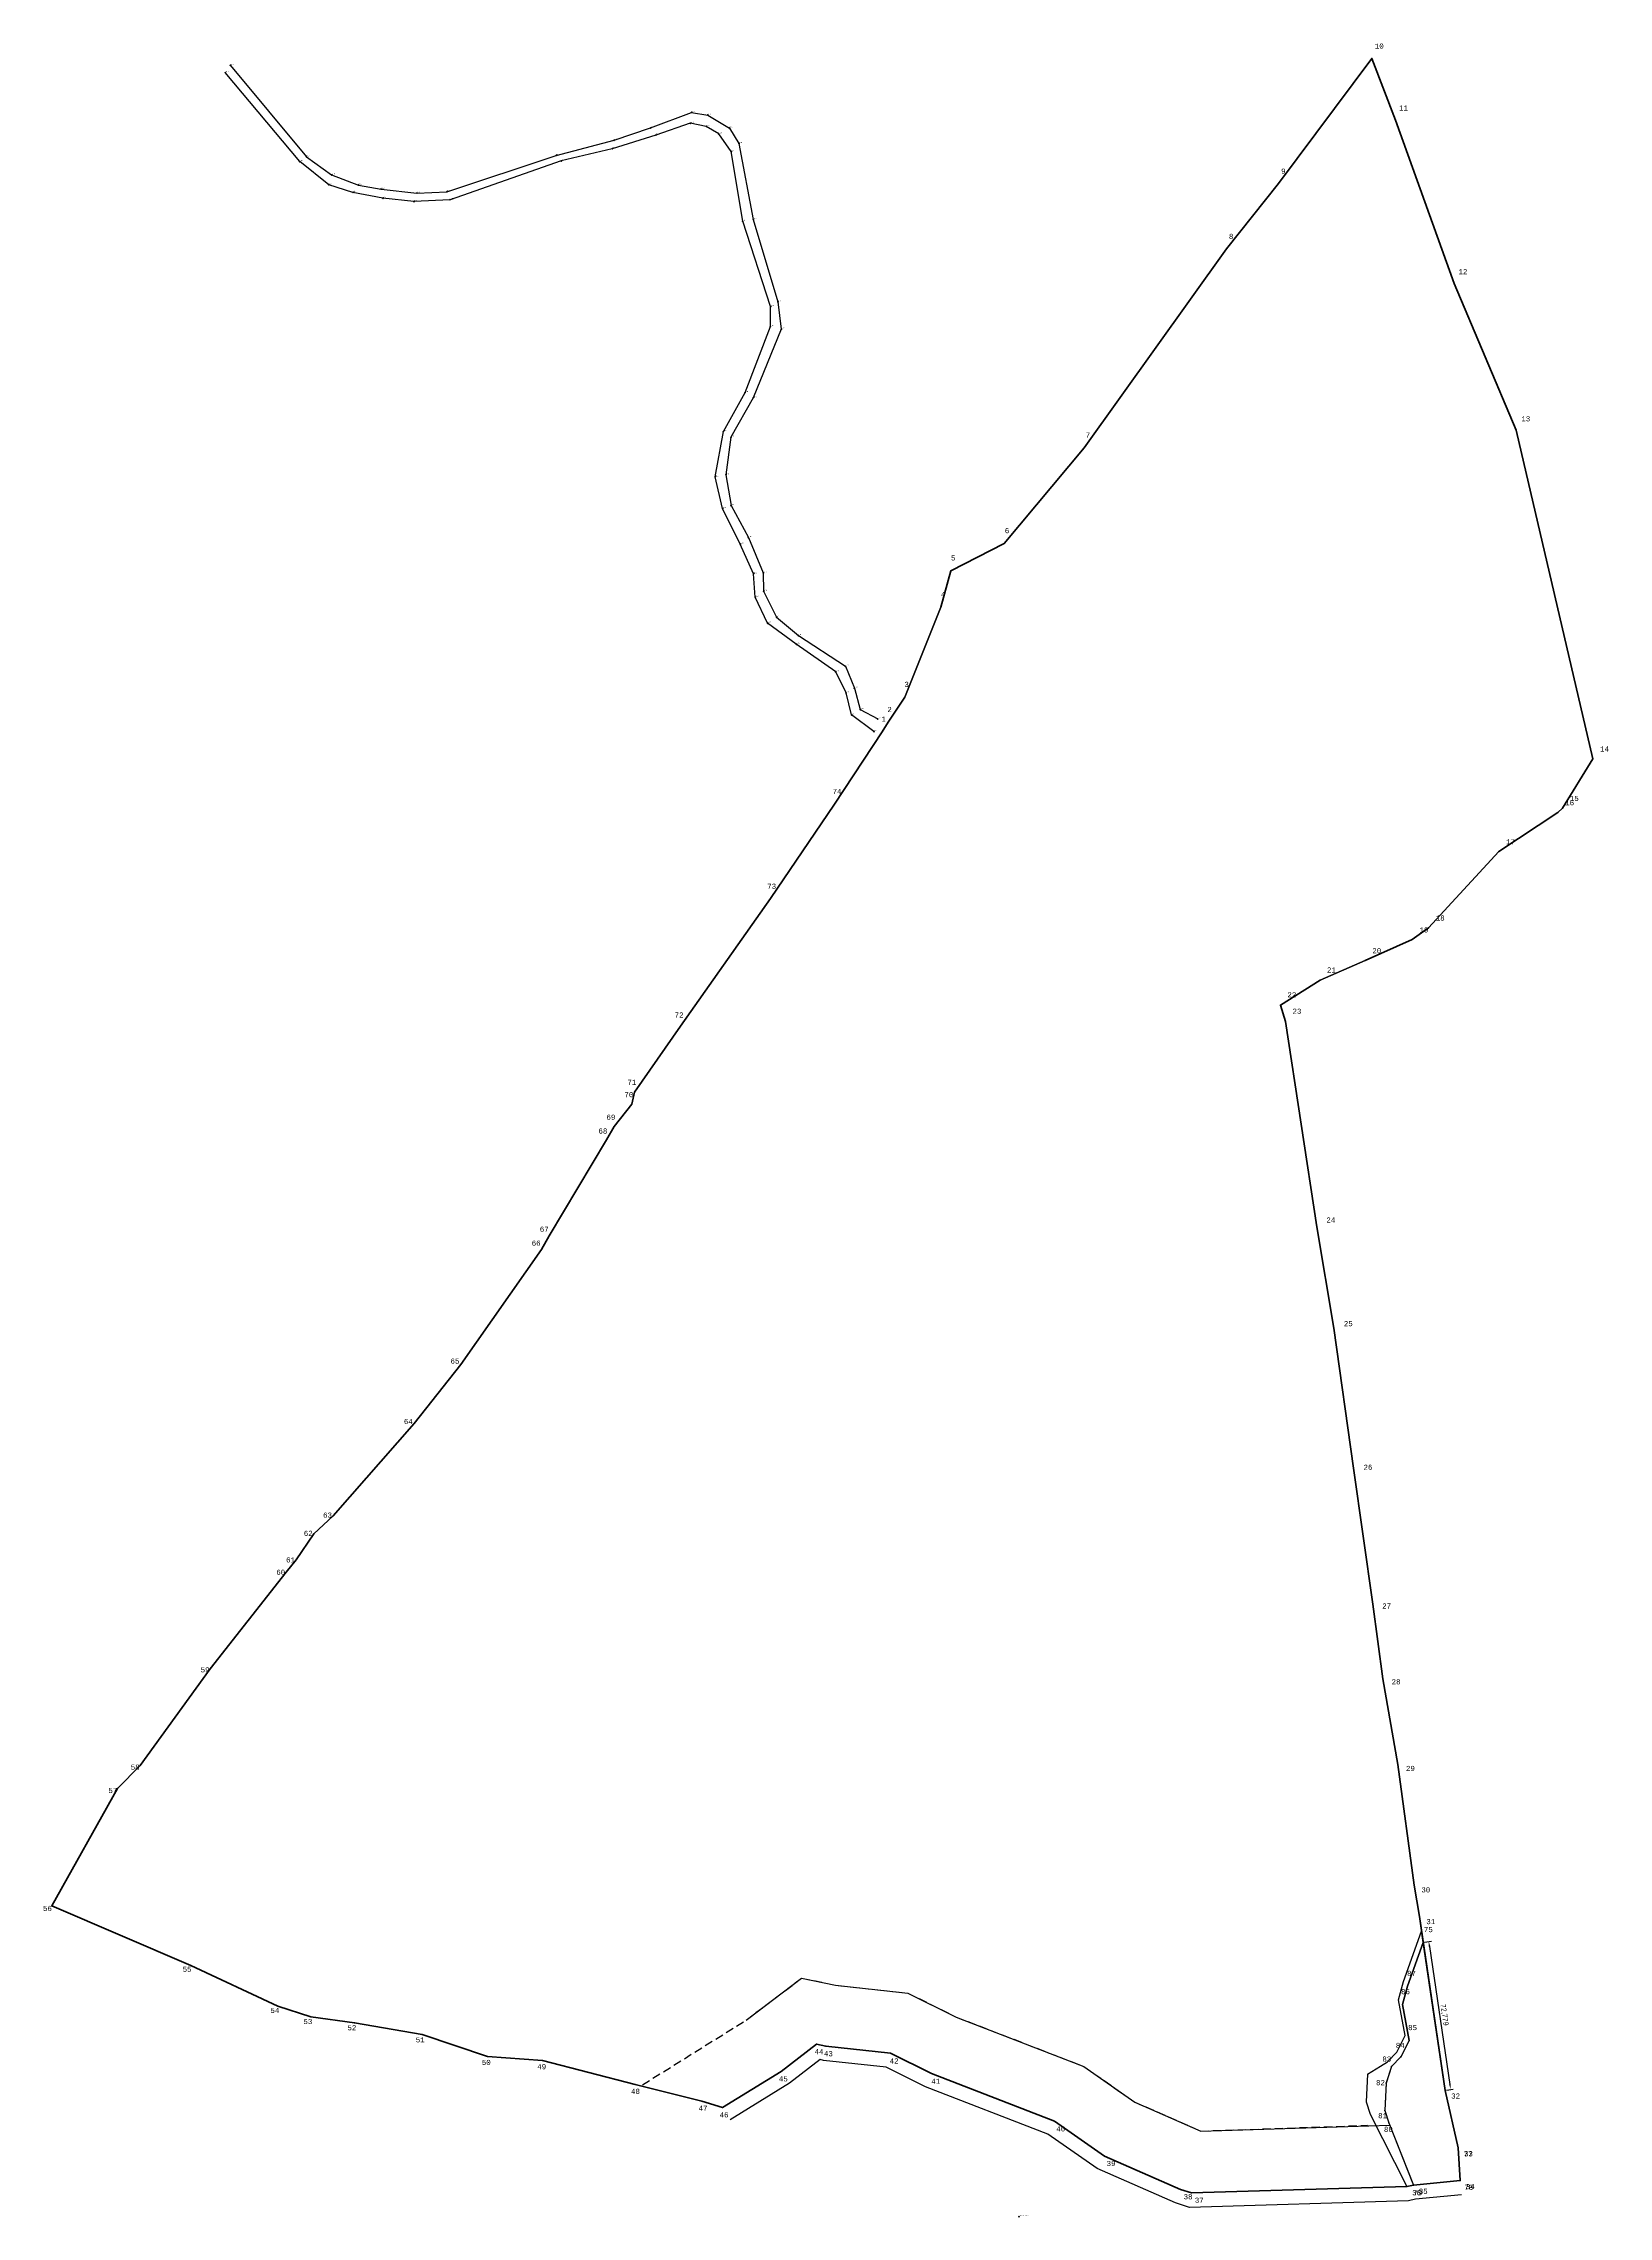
# Model space of a CAD drawing. Header units: millimetres. Extents: x -6666 to 12802, y -941 to 4807.
# Drawn here: x -4921 to -4160, y 3749 to 4807 of the extents above; entities that cross this region are included whole.
import ezdxf

# ---------------------------------------------------------------- set-up
doc = ezdxf.new("R2010")
doc.units = ezdxf.units.MM
doc.linetypes.add('OCULTA2', pattern=[0.3, 0.2, -0.1])
for name, color, linetype in [('CVL_CUADCON_TIT', 1, 'Continuous'), ('CVL_PUNTO', 2, 'Continuous'), ('CVL_PUNTO_NUM', 250, 'Continuous')]:
    doc.layers.add(name, color=color, linetype=linetype)
for name, color, linetype, lineweight in [('Line', 250, 'Continuous', 100), ('Point', 5, 'Continuous', 100), ('Point_Name', 1, 'Continuous', 100)]:
    doc.layers.add(name, color=color, linetype=linetype, lineweight=lineweight)
doc.styles.add('MONOTXT4', font='MONOTXT4.shx')
doc.styles.get("Standard").update_dxf_attribs({"font": 'arial.ttf'})
doc.dimstyles.new('ISO-25', dxfattribs={"dimtxt": 2.5, "dimasz": 2.5, "dimexe": 1.25, "dimexo": 0.625, "dimtad": 1, "dimdec": 3, "dimtxsty": 'Standard', "dimcen": 2.5, "dimadec": 0, "dimazin": 0, "dimtfac": 1, "dimtdec": 3, "dimtmove": 0, "dimatfit": 3, "dimfxl": 1, "dimarcsym": 0})

# ---------------------------------------------------------------- blocks, each defined once
blk = doc.blocks.new('*D23')
at = {"layer": 'CVL_CUADCON_TIT', "color": 0, "lineweight": -2, "transparency": 16777216}
for p, q in [((-4249.2, 3882.8), (-4245.8, 3883.3)), ((-4246.7, 3880.7), (-4236.8, 3813.6)), ((-4238.5, 3810.8), (-4235.2, 3811.3))]:
    blk.add_line(p, q, dxfattribs=at)
at = {"layer": 'CVL_CUADCON_TIT', "color": 0, "transparency": 16777216}
for points in [[(-4246.3, 3880.7), (-4247.1, 3880.6), (-4247.1, 3883.2)], [(-4236.4, 3813.7), (-4237.2, 3813.6), (-4236.4, 3811.2)]]:
    blk.add_solid(points, dxfattribs=at)
at = {"layer": 'Defpoints', "color": 0, "transparency": 16777216}
for p in [(-4249.8, 3882.7), (-4239.2, 3810.8), (-4236.4, 3811.2)]:
    blk.add_point(p, dxfattribs=at)
at = {"layer": 'CVL_CUADCON_TIT', "color": 0, "transparency": 16777216, "insert": (-4239.6, 3847.5), "char_height": 2.5, "attachment_point": 5, "rotation": 278.4319}
blk.add_mtext('72,779', dxfattribs=at)

msp = doc.modelspace()

# ---------------------------------------------------------------- linework, layer by layer
for points, elevation in [([(-4574.9491, 4537.447), (-4575.7308, 4548.8104), (-4582.1884, 4563.1223), (-4590.8276, 4580.5239), (-4594.3948, 4596.0147), (-4590.3956, 4618.0274), (-4579.8837, 4636.9723), (-4567.5565, 4669.0638), (-4567.4584, 4678.8192), (-4581.0101, 4720.3593), (-4586.5702, 4754.2752), (-4592.7122, 4762.8171), (-4598.7933, 4766.4712), (-4606.5655, 4768.0531), (-4623.2299, 4762.3035), (-4644.5517, 4755.6384), (-4669.3783, 4749.7218), (-4723.4703, 4730.8445), (-4741.0371, 4729.9204), (-4756.1164, 4731.5056), (-4770.7823, 4734.4066), (-4782.5146, 4738.1113), (-4796.6208, 4749.3719), (-4832.9231, 4792.7413)], 204.3488), ([(-4830.3483, 4796.2014), (-4793.3792, 4751.7443), (-4781.1312, 4742.9187), (-4768.0357, 4737.9572), (-4757.0001, 4735.9882), (-4739.6093, 4734.0369), (-4724.9898, 4734.7429), (-4671.7675, 4752.4018), (-4643.6636, 4759.7827), (-4625.865, 4765.7924), (-4605.94, 4773.2812), (-4598.0783, 4771.9893), (-4587.5294, 4765.6668), (-4582.858, 4758.1245), (-4575.9349, 4721.2515), (-4563.8549, 4681.1031), (-4562.2941, 4667.7615), (-4575.9322, 4634.4245), (-4586.7507, 4615.219), (-4589.1601, 4596.946), (-4586.679, 4581.9843), (-4578.2676, 4566.4072), (-4571.0207, 4549.2437), (-4570.8563, 4540.2729), (-4564.5374, 4527.609), (-4553.9301, 4518.721), (-4531.043, 4503.7552), (-4526.6615, 4493.0698), (-4523.8117, 4482.6815), (-4515.2852, 4478.1266)], 223.0911), ([(-4517.1774, 4471.9843), (-4528.0646, 4480.12), (-4530.7309, 4490.8304), (-4535.776, 4501.0031), (-4554.9845, 4514.4639), (-4568.8814, 4524.6948), (-4574.9491, 4537.447)], 204.3488)]:
    msp.add_lwpolyline(points, dxfattribs=dict(elevation=elevation))
for points in [[(-4484.597, 4532.4789), (-4479.7911, 4550.2784), (-4453.8436, 4563.5525), (-4414.8318, 4610.0941), (-4345.5932, 4706.8868), (-4320.2968, 4738.6803), (-4274.8944, 4799.579), (-4263.2837, 4769.5227), (-4234.7294, 4690.0365), (-4204.611, 4618.6854), (-4167.3281, 4458.7769), (-4182.0733, 4434.7913), (-4184.3281, 4432.6856), (-4213.0279, 4413.6249), (-4247.3062, 4376.563), (-4255.1887, 4370.7652), (-4278.0687, 4360.5473), (-4300.0343, 4351.0389), (-4319.2081, 4338.8929), (-4316.8211, 4330.9811), (-4301.5104, 4230.9821), (-4293.3576, 4181.7458), (-4283.8061, 4113.5421), (-4274.2783, 4047.3638), (-4269.4167, 4010.9838), (-4262.1449, 3969.253), (-4254.2243, 3910.628)], [(-4239.1665, 3810.7538), (-4232.8177, 3782.751), (-4231.9015, 3766.8168), (-4254.5783, 3764.6604), (-4257.769, 3763.9695), (-4362.5135, 3760.7955), (-4367.9088, 3762.4994), (-4405.0044, 3778.7787), (-4429.2048, 3795.6962), (-4489.1625, 3818.9379), (-4509.1337, 3828.7947), (-4540.6347, 3832.2692), (-4545.1251, 3833.2055), (-4562.312, 3819.9664), (-4590.8222, 3802.3719), (-4600.9204, 3805.5276), (-4633.3519, 3813.5979), (-4678.4686, 3825.2833), (-4705.1798, 3827.2122), (-4737.0056, 3837.9798), (-4770.0126, 3843.6192), (-4791.2689, 3846.5052), (-4807.2115, 3851.7763), (-4849.6392, 3871.4529), (-4917.2539, 3900.4974), (-4885.2565, 3957.575), (-4874.3254, 3968.8576), (-4840.1744, 4015.9157), (-4803.2138, 4062.9006), (-4798.4056, 4068.8716), (-4789.7433, 4081.6316), (-4780.3508, 4090.374), (-4740.9394, 4135.2362), (-4718.2417, 4164.0161), (-4679.039, 4220.0081), (-4675.1683, 4226.6235), (-4647.2851, 4273.2656), (-4643.5096, 4279.8406), (-4634.9996, 4290.598), (-4633.6312, 4296.5139), (-4611.3358, 4328.6821), (-4567.5081, 4390.7277), (-4536.4069, 4436.675), (-4513.1308, 4471.806), (-4510.2702, 4476.5045), (-4502.0997, 4488.7336), (-4484.597, 4532.4789)], [(-4254.2243, 3910.628), (-4251.6959, 3895.2777), (-4239.1665, 3810.7538)], [(-4231.2389, 3759.8482), (-4253.5025, 3757.7311), (-4256.9152, 3756.9921), (-4363.4889, 3753.7628), (-4370.3765, 3755.9379), (-4408.4494, 3772.6461), (-4432.5227, 3789.4748), (-4491.9821, 3812.5234), (-4511.1263, 3821.9721), (-4541.7354, 3825.3481), (-4543.4032, 3825.6959), (-4558.3274, 3814.1998), (-4587.1459, 3796.4149)]]:
    msp.add_lwpolyline(points)
at = {"layer": 'CVL_CUADCON_TIT'}
for p, q in [((-4274.8944, 4799.579), (-4320.2968, 4738.6803)), ((-4263.2837, 4769.5227), (-4274.8944, 4799.579)), ((-4234.7294, 4690.0365), (-4263.2837, 4769.5227)), ((-4320.2968, 4738.6803), (-4345.5932, 4706.8868)), ((-4345.5932, 4706.8868), (-4414.8318, 4610.0941)), ((-4204.611, 4618.6854), (-4234.7294, 4690.0365)), ((-4167.3281, 4458.7769), (-4204.611, 4618.6854)), ((-4414.8318, 4610.0941), (-4453.8436, 4563.5525)), ((-4453.8436, 4563.5525), (-4479.7911, 4550.2784)), ((-4479.7911, 4550.2784), (-4484.597, 4532.4789)), ((-4484.597, 4532.4789), (-4502.0997, 4488.7336)), ((-4502.0997, 4488.7336), (-4510.2702, 4476.5045)), ((-4510.2702, 4476.5045), (-4513.1308, 4471.806)), ((-4513.1308, 4471.806), (-4536.4069, 4436.675)), ((-4182.0733, 4434.7913), (-4167.3281, 4458.7769)), ((-4536.4069, 4436.675), (-4567.5081, 4390.7277)), ((-4213.0279, 4413.6249), (-4184.3281, 4432.6856)), ((-4184.3281, 4432.6856), (-4182.0733, 4434.7913)), ((-4247.3062, 4376.563), (-4213.0279, 4413.6249)), ((-4567.5081, 4390.7277), (-4611.3358, 4328.6821)), ((-4278.0687, 4360.5473), (-4255.1887, 4370.7652)), ((-4255.1887, 4370.7652), (-4247.3062, 4376.563)), ((-4300.0343, 4351.0389), (-4278.0687, 4360.5473)), ((-4319.2081, 4338.8929), (-4300.0343, 4351.0389)), ((-4316.8211, 4330.9811), (-4319.2081, 4338.8929)), ((-4611.3358, 4328.6821), (-4633.6312, 4296.5139)), ((-4301.5104, 4230.9821), (-4316.8211, 4330.9811)), ((-4633.6312, 4296.5139), (-4634.9996, 4290.598)), ((-4634.9996, 4290.598), (-4643.5096, 4279.8406)), ((-4647.2851, 4273.2656), (-4675.1683, 4226.6235)), ((-4643.5096, 4279.8406), (-4647.2851, 4273.2656)), ((-4293.3576, 4181.7458), (-4301.5104, 4230.9821)), ((-4679.039, 4220.0081), (-4718.2417, 4164.0161)), ((-4675.1683, 4226.6235), (-4679.039, 4220.0081)), ((-4283.8061, 4113.5421), (-4293.3576, 4181.7458)), ((-4718.2417, 4164.0161), (-4740.9394, 4135.2362)), ((-4740.9394, 4135.2362), (-4780.3508, 4090.374)), ((-4274.2783, 4047.3638), (-4283.8061, 4113.5421)), ((-4780.3508, 4090.374), (-4789.7433, 4081.6316)), ((-4789.7433, 4081.6316), (-4798.4056, 4068.8716)), ((-4803.2138, 4062.9006), (-4840.1744, 4015.9157)), ((-4798.4056, 4068.8716), (-4803.2138, 4062.9006)), ((-4269.4167, 4010.9838), (-4274.2783, 4047.3638)), ((-4840.1744, 4015.9157), (-4874.3254, 3968.8576)), ((-4262.1449, 3969.253), (-4269.4167, 4010.9838)), ((-4874.3254, 3968.8576), (-4885.2565, 3957.575)), ((-4254.2243, 3910.628), (-4262.1449, 3969.253)), ((-4885.2565, 3957.575), (-4917.2539, 3900.4974)), ((-4251.6959, 3895.2777), (-4254.2243, 3910.628)), ((-4917.2539, 3900.4974), (-4849.6392, 3871.4529)), ((-4249.8383, 3882.746), (-4251.6959, 3895.2777)), ((-4259.3514, 3863.6854, 152.4893), (-4250.6553, 3888.2575, 152.4893)), ((-4257.3906, 3861.4057), (-4249.8415, 3882.7673)), ((-4849.6392, 3871.4529), (-4807.2115, 3851.7763)), ((-4261.8171, 3854.8587, 152.4893), (-4259.3514, 3863.6854, 152.4893)), ((-4259.8563, 3852.579), (-4257.3906, 3861.4057)), ((-4807.2115, 3851.7763), (-4791.2689, 3846.5052)), ((-4258.5884, 3837.3647, 152.4893), (-4261.8171, 3854.8587, 152.4893)), ((-4256.6277, 3835.0851), (-4259.8563, 3852.579)), ((-4791.2689, 3846.5052), (-4770.0126, 3843.6192)), ((-4770.0126, 3843.6192), (-4737.0056, 3837.9798)), ((-4737.0056, 3837.9798), (-4705.1798, 3827.2122)), ((-4562.312, 3819.9664), (-4545.1251, 3833.2055)), ((-4545.1251, 3833.2055), (-4540.6347, 3832.2692)), ((-4540.6347, 3832.2692), (-4509.1337, 3828.7947)), ((-4509.1337, 3828.7947), (-4489.1625, 3818.9379)), ((-4705.1798, 3827.2122), (-4678.4686, 3825.2833)), ((-4678.4686, 3825.2833), (-4633.3519, 3813.5979)), ((-4590.8222, 3802.3719), (-4562.312, 3819.9664)), ((-4489.1625, 3818.9379), (-4429.2048, 3795.6962)), ((-4633.3519, 3813.5979), (-4600.9204, 3805.5276)), ((-4600.9204, 3805.5276), (-4590.8222, 3802.3719)), ((-4429.2048, 3795.6962), (-4405.0044, 3778.7787)), ((-4405.0044, 3778.7787), (-4367.9088, 3762.4994)), ((-4367.9088, 3762.4994), (-4362.5135, 3760.7955)), ((-4362.5135, 3760.7955), (-4257.769, 3763.9695))]:
    msp.add_line(p, q, dxfattribs=at)
for points in [[(-4254.5749, 3764.6607), (-4231.9015, 3766.8168), (-4232.8177, 3782.751), (-4239.1665, 3810.7538), (-4251.6959, 3895.2777), (-4254.2243, 3910.628), (-4262.1449, 3969.253), (-4269.4167, 4010.9838), (-4274.2783, 4047.3638), (-4283.8061, 4113.5421), (-4293.3576, 4181.7458), (-4301.5104, 4230.9821), (-4316.8211, 4330.9811), (-4319.2081, 4338.8929), (-4300.0343, 4351.0389), (-4278.0687, 4360.5473), (-4255.1887, 4370.7652), (-4247.3062, 4376.563), (-4213.0279, 4413.6249), (-4184.3281, 4432.6856), (-4182.0733, 4434.7913), (-4167.3281, 4458.7769), (-4204.611, 4618.6854), (-4234.7294, 4690.0365), (-4263.2837, 4769.5227), (-4274.8944, 4799.579), (-4320.2968, 4738.6803), (-4345.5932, 4706.8868), (-4414.8318, 4610.0941), (-4453.8436, 4563.5525), (-4479.7911, 4550.2784), (-4484.597, 4532.4789), (-4502.0997, 4488.7336), (-4510.2702, 4476.5045), (-4513.1308, 4471.806), (-4536.4069, 4436.675), (-4567.5081, 4390.7277), (-4611.3358, 4328.6821), (-4633.6312, 4296.5139), (-4634.9996, 4290.598), (-4643.5096, 4279.8406), (-4647.2851, 4273.2656), (-4675.1683, 4226.6235), (-4679.039, 4220.0081), (-4718.2417, 4164.0161), (-4740.9394, 4135.2362), (-4780.3508, 4090.374), (-4789.7433, 4081.6316), (-4798.4056, 4068.8716), (-4803.2138, 4062.9006), (-4840.1744, 4015.9157), (-4874.3254, 3968.8576), (-4885.2565, 3957.575), (-4917.2539, 3900.4974), (-4849.6392, 3871.4529), (-4807.2115, 3851.7763), (-4791.2689, 3846.5052), (-4770.0126, 3843.6192), (-4737.0056, 3837.9798), (-4705.1798, 3827.2122), (-4678.4686, 3825.2833), (-4633.3519, 3813.5979), (-4630.628, 3812.9201)], [(-4579.3472, 3844.9459), (-4552.3414, 3865.3557), (-4535.9174, 3861.9308), (-4500.5936, 3858.0347), (-4477.0786, 3846.4288), (-4414.9849, 3822.3591), (-4390.2403, 3805.0612), (-4358.0712, 3790.9439), (-4266.0611, 3793.732)]]:
    msp.add_lwpolyline(points, dxfattribs=at)
msp.add_lwpolyline([(-4513.1308, 4471.806), (-4536.4069, 4436.675), (-4567.5081, 4390.7277), (-4611.3358, 4328.6821), (-4633.6312, 4296.5139), (-4634.9996, 4290.598), (-4643.5096, 4279.8406), (-4647.2851, 4273.2656), (-4675.1683, 4226.6235), (-4679.039, 4220.0081), (-4718.2417, 4164.0161), (-4740.9394, 4135.2362), (-4780.3508, 4090.374), (-4789.7433, 4081.6316), (-4798.4056, 4068.8716), (-4803.2138, 4062.9006), (-4840.1744, 4015.9157), (-4874.3254, 3968.8576), (-4885.2565, 3957.575), (-4917.2539, 3900.4974), (-4849.6392, 3871.4529), (-4807.2115, 3851.7763), (-4791.2689, 3846.5052), (-4770.0126, 3843.6192), (-4737.0056, 3837.9798), (-4705.1798, 3827.2122), (-4678.4686, 3825.2833), (-4633.3519, 3813.5979), (-4600.9204, 3805.5276), (-4590.8222, 3802.3719), (-4562.312, 3819.9664), (-4545.1251, 3833.2055), (-4540.6347, 3832.2692), (-4509.1337, 3828.7947), (-4489.1625, 3818.9379), (-4429.2048, 3795.6962), (-4405.0044, 3778.7787), (-4367.9088, 3762.4994), (-4362.5135, 3760.7955), (-4257.769, 3763.9695), (-4254.5783, 3764.6604), (-4231.9015, 3766.8168), (-4232.8177, 3782.751), (-4239.1665, 3810.7538), (-4251.6959, 3895.2777), (-4254.2243, 3910.628), (-4262.1449, 3969.253), (-4269.4167, 4010.9838), (-4274.2783, 4047.3638), (-4283.8061, 4113.5421), (-4293.3576, 4181.7458), (-4301.5104, 4230.9821), (-4316.8211, 4330.9811), (-4319.2081, 4338.8929), (-4300.0343, 4351.0389), (-4278.0687, 4360.5473), (-4255.1887, 4370.7652), (-4247.3062, 4376.563), (-4213.0279, 4413.6249), (-4184.3281, 4432.6856), (-4182.0733, 4434.7913), (-4167.3281, 4458.7769), (-4204.611, 4618.6854), (-4234.7294, 4690.0365), (-4263.2837, 4769.5227), (-4274.8944, 4799.579), (-4320.2968, 4738.6803), (-4345.5932, 4706.8868), (-4414.8318, 4610.0941), (-4453.8436, 4563.5525), (-4479.7911, 4550.2784), (-4484.597, 4532.4789), (-4502.0997, 4488.7336), (-4510.2702, 4476.5045)], close=True, dxfattribs=at)
at = {"layer": 'CVL_CUADCON_TIT', "color": 5}
msp.add_lwpolyline([(-4254.5749, 3764.6607), (-4231.9015, 3766.8168), (-4232.8177, 3782.751), (-4239.1665, 3810.7538), (-4249.8383, 3882.746), (-4257.3906, 3861.4057), (-4259.8563, 3852.579), (-4256.6277, 3835.0851), (-4260.6577, 3827.0151), (-4265.2877, 3822.3351), (-4267.8591, 3814.392), (-4268.4407, 3800.9341), (-4266.5259, 3794.9084), (-4254.5749, 3764.6607)], dxfattribs=at)
at = {"layer": 'CVL_CUADCON_TIT', "color": 4, "linetype": 'OCULTA2', "ltscale": 20}
msp.add_lwpolyline([(-4629.785, 3813.4466), (-4579.3472, 3844.9459), (-4552.3414, 3865.3557), (-4535.9174, 3861.9308), (-4500.5936, 3858.0347), (-4477.0786, 3846.4288), (-4414.9849, 3822.3591), (-4390.2403, 3805.0612), (-4358.0712, 3790.9439), (-4276.8889, 3793.7342), (-4276.7699, 3793.3015), (-4276.8294, 3793.5179)], dxfattribs=at)
at = {"layer": 'CVL_CUADCON_TIT', "color": 7, "true_color": 0xffffff}
for points in [[(-4276.9671, 3818.6275), (-4270.6085, 3822.5447), (-4267.2484, 3824.6147), (-4262.6184, 3829.2947), (-4258.5884, 3837.3647)], [(-4256.6277, 3835.0851), (-4260.6577, 3827.0151), (-4265.2877, 3822.3351), (-4267.8689, 3814.1646), (-4268.4407, 3800.9341), (-4266.5259, 3794.9084), (-4254.575, 3764.6611)], [(-4276.9671, 3818.6275), (-4277.5487, 3805.1697), (-4275.6339, 3799.1439), (-4257.7027, 3763.9838)]]:
    msp.add_lwpolyline(points, dxfattribs=at)
at = {"layer": 'CVL_CUADCON_TIT', "color": 7, "true_color": 0xffffff, "elevation": -152.4893}
msp.add_lwpolyline([(-4267.8591, 3814.392), (-4268.4407, 3800.9341), (-4266.5259, 3794.9084), (-4254.9951, 3765.7243)], dxfattribs=at)
at = {"layer": 'CVL_PUNTO', "color": 2}
for p in [(-4274.8944, 4799.579), (-4263.2837, 4769.5227), (-4320.2968, 4738.6803), (-4345.5932, 4706.8868), (-4234.7294, 4690.0365), (-4204.611, 4618.6854), (-4414.8318, 4610.0941), (-4453.8436, 4563.5525), (-4479.7911, 4550.2784), (-4484.597, 4532.4789), (-4502.0997, 4488.7336), (-4510.2702, 4476.5045), (-4513.1308, 4471.806), (-4167.3281, 4458.7769), (-4536.4069, 4436.675), (-4184.3281, 4432.6856), (-4182.0733, 4434.7913), (-4213.0279, 4413.6249), (-4567.5081, 4390.7277), (-4255.1887, 4370.7652), (-4247.3062, 4376.563), (-4278.0687, 4360.5473), (-4300.0343, 4351.0389), (-4319.2081, 4338.8929), (-4611.3358, 4328.6821), (-4316.8211, 4330.9811), (-4633.6312, 4296.5139), (-4634.9996, 4290.598), (-4647.2851, 4273.2656), (-4643.5096, 4279.8406), (-4301.5104, 4230.9821), (-4679.039, 4220.0081), (-4675.1683, 4226.6235), (-4293.3576, 4181.7458), (-4718.2417, 4164.0161), (-4740.9394, 4135.2362), (-4283.8061, 4113.5421), (-4780.3508, 4090.374), (-4789.7433, 4081.6316), (-4803.2138, 4062.9006), (-4798.4056, 4068.8716), (-4274.2783, 4047.3638), (-4840.1744, 4015.9157), (-4269.4167, 4010.9838), (-4874.3254, 3968.8576), (-4262.1449, 3969.253), (-4885.2565, 3957.575), (-4254.2243, 3910.628), (-4917.2539, 3900.4974), (-4251.6959, 3895.2777), (-4249.8383, 3882.746), (-4849.6392, 3871.4529), (-4257.3906, 3861.4057), (-4807.2115, 3851.7763), (-4259.8563, 3852.579), (-4791.2689, 3846.5052), (-4770.0126, 3843.6192), (-4737.0056, 3837.9798), (-4545.1251, 3833.2055), (-4540.6347, 3832.2692), (-4509.1337, 3828.7947), (-4256.6277, 3835.0851), (-4705.1798, 3827.2122), (-4678.4686, 3825.2833), (-4562.312, 3819.9664), (-4489.1625, 3818.9379), (-4265.2877, 3822.3351), (-4260.6577, 3827.0151), (-4633.3519, 3813.5979), (-4267.8689, 3814.1646), (-4239.1665, 3810.7538), (-4600.9204, 3805.5276), (-4590.8222, 3802.3719), (-4268.4407, 3800.9341), (-4429.2048, 3795.6962), (-4266.5259, 3794.9084), (-4405.0044, 3778.7787), (-4232.8177, 3782.751), (-4232.8177, 3782.751), (-4231.9015, 3766.8168), (-4231.9015, 3766.8168), (-4367.9088, 3762.4994), (-4362.5135, 3760.7955), (-4257.769, 3763.9695), (-4254.5783, 3764.6604), (-4254.5749, 3764.6607)]:
    msp.add_point(p, dxfattribs=at)
at = {"layer": 'Line'}
for points in [[(-4320.2968, 4738.6803, 0), (-4274.8944, 4799.579, 0)], [(-4263.2837, 4769.5227, 0), (-4274.8944, 4799.579, 0)], [(-4263.2837, 4769.5227, 0), (-4234.7294, 4690.0365, 0), (-4204.611, 4618.6854, 0)], [(-4320.2968, 4738.6803, 0), (-4345.5932, 4706.8868, 0)], [(-4414.8318, 4610.0941, 0), (-4345.5932, 4706.8868, 0)], [(-4204.611, 4618.6854, 0), (-4167.3281, 4458.7769, 0)], [(-4453.8436, 4563.5525, 0), (-4414.8318, 4610.0941, 0)], [(-4484.597, 4532.4789, 0), (-4479.7911, 4550.2784, 0), (-4453.8436, 4563.5525, 0)], [(-4885.2565, 3957.575, 0), (-4874.3254, 3968.8576, 0), (-4840.1744, 4015.9157, 0), (-4803.2138, 4062.9006, 0), (-4798.4056, 4068.8716, 0), (-4789.7433, 4081.6316, 0), (-4780.3508, 4090.374, 0), (-4740.9394, 4135.2362, 0), (-4718.2417, 4164.0161, 0), (-4679.039, 4220.0081, 0), (-4675.1683, 4226.6235, 0), (-4647.2851, 4273.2656, 0), (-4643.5096, 4279.8406, 0), (-4634.9996, 4290.598, 0), (-4633.6312, 4296.5139, 0), (-4611.3358, 4328.6821, 0), (-4567.5081, 4390.7277, 0), (-4536.4069, 4436.675, 0)], [(-4213.0279, 4413.6249, 0), (-4184.3281, 4432.6856, 0)], [(-4184.3281, 4432.6856, 0), (-4182.0733, 4434.7913, 0)], [(-4213.0279, 4413.6249, 0), (-4247.3062, 4376.563, 0), (-4255.1887, 4370.7652, 0), (-4278.0687, 4360.5473, 0)], [(-4300.0343, 4351.0389, 0), (-4300.0343, 4351.0389, 0), (-4319.2081, 4338.8929, 0), (-4316.8211, 4330.9811, 0), (-4301.5104, 4230.9821, 0), (-4293.3576, 4181.7458, 0), (-4283.8061, 4113.5421, 0)], [(-4274.2783, 4047.3638, 0), (-4269.4167, 4010.9838, 0), (-4262.1449, 3969.253, 0)], [(-4262.1449, 3969.253, 0), (-4254.2243, 3910.628, 0), (-4251.6959, 3895.2777, 0)], [(-4917.2539, 3900.4974, 0), (-4885.2565, 3957.575, 0)], [(-4849.6392, 3871.4529, 0), (-4917.2539, 3900.4974, 0)], [(-4807.2115, 3851.7763, 0), (-4849.6392, 3871.4529, 0)], [(-4737.0056, 3837.9798, 0), (-4770.0126, 3843.6192, 0), (-4791.2689, 3846.5052, 0), (-4807.2115, 3851.7763, 0)], [(-4705.1798, 3827.2122, 0), (-4737.0056, 3837.9798, 0)], [(-4545.1251, 3833.2055, 0), (-4562.312, 3819.9664, 0), (-4590.8222, 3802.3719, 0), (-4600.9204, 3805.5276, 0)], [(-4509.1337, 3828.7947, 0), (-4540.6347, 3832.2692, 0), (-4545.1251, 3833.2055, 0)], [(-4489.1625, 3818.9379, 0), (-4509.1337, 3828.7947, 0)], [(-4678.4686, 3825.2833, 0), (-4705.1798, 3827.2122, 0)], [(-4633.3519, 3813.5979, 0), (-4678.4686, 3825.2833, 0)], [(-4429.2048, 3795.6962, 0), (-4489.1625, 3818.9379, 0)], [(-4600.9204, 3805.5276, 0), (-4633.3519, 3813.5979, 0)], [(-4239.1665, 3810.7538, 0), (-4232.8177, 3782.751, 0), (-4231.9015, 3766.8168, 0), (-4254.5783, 3764.6604, 0)], [(-4405.0044, 3778.7787, 0), (-4429.2048, 3795.6962, 0)], [(-4367.9088, 3762.4994, 0), (-4405.0044, 3778.7787, 0)], [(-4257.769, 3763.9695, 0), (-4362.5135, 3760.7955, 0), (-4367.9088, 3762.4994, 0)], [(-4254.5783, 3764.6604, 0), (-4257.769, 3763.9695, 0)]]:
    msp.add_polyline3d(points, dxfattribs=at)
at = {"layer": 'Point'}
for p in [(-4832.9231, 4792.7413, 222.704), (-4830.3483, 4796.2014, 223.0911), (-4605.94, 4773.2812, 206.3722), (-4598.0783, 4771.9893, 206.6193), (-4643.6636, 4759.7827, 205.2002), (-4625.865, 4765.7924, 204.5994), (-4623.2299, 4762.3035, 204.1108), (-4606.5655, 4768.0531, 205.7662), (-4598.7933, 4766.4712, 205.9781), (-4592.7122, 4762.8171, 208.3833), (-4587.5294, 4765.6668, 208.9926), (-4796.6208, 4749.3719, 219.5297), (-4793.3792, 4751.7443, 220.1938), (-4671.7675, 4752.4018, 205.8067), (-4669.3783, 4749.7218, 205.0314), (-4644.5517, 4755.6384, 204.8026), (-4586.5702, 4754.2752, 211.2573), (-4582.858, 4758.1245, 211.0628), (-4782.5146, 4738.1113, 218.023), (-4781.1312, 4742.9187, 218.3532), (-4768.0357, 4737.9572, 217.5153), (-4770.7823, 4734.4066, 217.59), (-4757.0001, 4735.9882, 215.7267), (-4756.1164, 4731.5056, 215.2316), (-4741.0371, 4729.9204, 214.8282), (-4739.6093, 4734.0369, 214.2435), (-4724.9898, 4734.7429, 211.8943), (-4723.4703, 4730.8445, 212.0168), (-4581.0101, 4720.3593, 215.6241), (-4575.9349, 4721.2515, 215.9771), (-4567.4584, 4678.8192, 223.1307), (-4563.8549, 4681.1031, 222.9275), (-4567.5565, 4669.0638, 224.2957), (-4562.2941, 4667.7615, 224.2497), (-4579.8837, 4636.9723, 220.067), (-4575.9322, 4634.4245, 220.0421), (-4590.3956, 4618.0274, 218.7028), (-4586.7507, 4615.219, 218.8882), (-4594.3948, 4596.0147, 216.9597), (-4589.1601, 4596.946, 216.8383), (-4590.8276, 4580.5239, 213.7034), (-4586.679, 4581.9843, 214.0083), (-4582.1884, 4563.1223, 209.5897), (-4578.2676, 4566.4072, 210.401), (-4575.7308, 4548.8104, 208.0921), (-4571.0207, 4549.2437, 208.2965), (-4574.9491, 4537.447, 208.1016), (-4570.8563, 4540.2729, 208.3261), (-4564.5374, 4527.609, 208.5899), (-4568.8814, 4524.6948, 208.1582), (-4553.9301, 4518.721, 205.7535), (-4554.9845, 4514.4639, 205.7079), (-4535.776, 4501.0031, 204.7639), (-4531.043, 4503.7552, 204.7669), (-4530.7309, 4490.8304, 206.5249), (-4526.6615, 4493.0698, 206.7815), (-4528.0646, 4480.12, 205.2012), (-4523.8117, 4482.6815, 205.0602), (-4515.2852, 4478.1266, 204.6655), (-4517.1774, 4471.9843, 204.3488), (-4446.4954, 3749.337, 153.0963)]:
    msp.add_point(p, dxfattribs=at)

# ---------------------------------------------------------------- texts
at = {"layer": 'CVL_PUNTO_NUM', "color": 2, "style": 'MONOTXT4'}
for s, p in [('10', (-4273.35, 4804.3346)), ('11', (-4261.594, 4774.2286)), ('9', (-4318.9423, 4743.4933)), ('8', (-4344.3704, 4711.735)), ('12', (-4232.6241, 4694.5717)), ('13', (-4202.0439, 4622.9761)), ('7', (-4414.0639, 4615.0348)), ('6', (-4453.4492, 4568.537)), ('5', (-4479.7041, 4555.2776)), ('4', (-4484.5683, 4537.4788)), ('3', (-4502.3232, 4493.7286)), ('2', (-4510.6254, 4481.4919)), ('1', (-4513.5348, 4476.7897)), ('14', (-4163.7496, 4462.269)), ('74', (-4537.2508, 4441.6033)), ('16', (-4180.693, 4436.1187)), ('15', (-4178.4381, 4438.2243)), ('17', (-4209.4458, 4417.1132)), ('73', (-4569.0798, 4395.4742)), ('18', (-4243.6964, 4380.0228)), ('19', (-4251.5926, 4374.2391)), ('21', (-4296.6581, 4354.7269)), ('20', (-4274.5735, 4364.1227)), ('22', (-4315.9189, 4342.6587)), ('23', (-4313.4278, 4334.6534)), ('72', (-4614.1628, 4332.8062)), ('70', (-4638.5906, 4294.0773)), ('71', (-4637.1347, 4300.0811)), ('69', (-4647.3238, 4283.0735)), ('68', (-4651.2148, 4276.3571)), ('67', (-4679.7739, 4228.5699)), ('24', (-4296.9562, 4233.0458)), ('66', (-4683.7134, 4221.783)), ('25', (-4288.4362, 4182.6293)), ('65', (-4723.2282, 4164.3823)), ('64', (-4745.9341, 4135.0047)), ('26', (-4278.8727, 4112.7286)), ('62', (-4794.6308, 4080.5767)), ('63', (-4785.2603, 4089.4267)), ('60', (-4808.046, 4061.6159)), ('61', (-4803.2554, 4067.6554)), ('27', (-4269.7513, 4045.2411)), ('59', (-4844.8621, 4014.1765)), ('28', (-4265.1782, 4008.3315)), ('58', (-4878.8683, 3966.769)), ('29', (-4258.2239, 3966.1505)), ('57', (-4889.7721, 3955.428)), ('30', (-4250.7175, 3907.0639)), ('56', (-4921.5927, 3898.0125)), ('31', (-4248.2832, 3891.6235)), ('75', (-4249.4725, 3887.7326)), ('55', (-4853.621, 3868.4288)), ('86', (-4260.5677, 3857.5282)), ('87', (-4257.6918, 3866.3967)), ('54', (-4810.8885, 3848.3881)), ('53', (-4794.8274, 3842.9929)), ('52', (-4773.4244, 3839.9641)), ('85', (-4257.1501, 3840.0577)), ('51', (-4740.1518, 3834.0937)), ('44', (-4546.0387, 3828.2897)), ('43', (-4541.4776, 3827.3407)), ('84', (-4263.1488, 3831.3503)), ('50', (-4707.9993, 3823.083)), ('49', (-4681.0275, 3820.9877)), ('42', (-4509.4836, 3823.807)), ('83', (-4269.69, 3824.7058)), ('48', (-4635.3638, 3809.0205)), ('45', (-4563.4368, 3815.0946)), ('41', (-4489.1984, 3813.9381)), ('82', (-4272.7839, 3813.2462)), ('32', (-4236.2015, 3806.7278)), ('47', (-4602.5051, 3800.7854)), ('46', (-4592.2668, 3797.5851)), ('81', (-4271.736, 3797.1737)), ('40', (-4428.3958, 3790.762)), ('80', (-4268.9187, 3790.5181)), ('39', (-4403.9201, 3773.8977)), ('77', (-4230.1057, 3778.5504)), ('33', (-4229.9579, 3778.6496)), ('34', (-4229.1171, 3762.6638)), ('38', (-4366.4318, 3757.7226)), ('37', (-4360.9818, 3756.0359)), ('36', (-4255.2031, 3759.6781)), ('79', (-4254.5639, 3759.6607)), ('35', (-4251.9827, 3760.3869)), ('78', (-4229.8214, 3762.27))]:
    msp.add_text(s, height=2.5, dxfattribs=at).set_placement(p)
at = {"layer": 'Point_Name'}
for s, p in [('cp69', (-4832.9231, 4792.9913)), ('cp70', (-4830.3483, 4796.4514)), ('cp49', (-4605.94, 4773.5312)), ('cp48', (-4598.0783, 4772.2393)), ('cp53', (-4643.6636, 4760.0327)), ('cp52', (-4625.865, 4766.0424)), ('cp51', (-4623.2299, 4762.5535)), ('cp50', (-4606.5655, 4768.3031)), ('cp47', (-4598.7933, 4766.7212)), ('cp46', (-4592.7122, 4763.0671)), ('cp45', (-4587.5294, 4765.9168)), ('cp68', (-4796.6208, 4749.6219)), ('cp67', (-4793.3792, 4751.9943)), ('cp56', (-4671.7675, 4752.6518)), ('cp55', (-4669.3783, 4749.9718)), ('cp54', (-4644.5517, 4755.8884)), ('cp43', (-4586.5702, 4754.5252)), ('cp44', (-4582.858, 4758.3745)), ('cp65', (-4782.5146, 4738.3613)), ('cp66', (-4781.1312, 4743.1687)), ('cp63', (-4768.0357, 4738.2072)), ('cp64', (-4770.7823, 4734.6566)), ('cp62', (-4757.0001, 4736.2382)), ('cp61', (-4756.1164, 4731.7556)), ('cp60', (-4741.0371, 4730.1704)), ('cp59', (-4739.6093, 4734.2869)), ('cp58', (-4724.9898, 4734.9929)), ('cp57', (-4723.4703, 4731.0945)), ('cp42', (-4581.0101, 4720.6093)), ('cp41', (-4575.9349, 4721.5015)), ('cp39', (-4567.4584, 4679.0692)), ('cp40', (-4563.8549, 4681.3531)), ('cp38', (-4567.5565, 4669.3138)), ('cp37', (-4562.2941, 4668.0115)), ('cp35', (-4579.8837, 4637.2223)), ('cp36', (-4575.9322, 4634.6745)), ('cp34', (-4590.3956, 4618.2774)), ('cp33', (-4586.7507, 4615.469)), ('cp31', (-4594.3948, 4596.2647)), ('cp32', (-4589.1601, 4597.196)), ('cp30', (-4590.8276, 4580.7739)), ('cp29', (-4586.679, 4582.2343)), ('cp27', (-4582.1884, 4563.3723)), ('cp28', (-4578.2676, 4566.6572)), ('cp26', (-4575.7308, 4549.0604)), ('cp25', (-4571.0207, 4549.4937)), ('cp23', (-4574.9491, 4537.697)), ('cp24', (-4570.8563, 4540.5229)), ('cp21', (-4564.5374, 4527.859)), ('cp22', (-4568.8814, 4524.9448)), ('cp20', (-4553.9301, 4518.971)), ('cp19', (-4554.9845, 4514.7139)), ('cp18', (-4535.776, 4501.2531)), ('cp17', (-4531.043, 4504.0052)), ('cp15', (-4530.7309, 4491.0804)), ('cp16', (-4526.6615, 4493.3198)), ('cp14', (-4528.0646, 4480.37)), ('cp13', (-4523.8117, 4482.9315)), ('cp12', (-4515.2852, 4478.3766)), ('cp11', (-4517.1774, 4472.2343)), ('causebordep42', (-4446.4954, 3749.587))]:
    msp.add_text(s, height=0.5, dxfattribs=at).set_placement(p)

# ---------------------------------------------------------------- dimensions: what is measured, and where the dimension line sits
at = {"layer": 'CVL_CUADCON_TIT', "color": 5}
dim = msp.add_aligned_dim(p1=(-4249.8383, 3882.746), p2=(-4239.1665, 3810.7538), distance=2.7921, dimstyle='ISO-25', override={"dimzin": 0}, dxfattribs=at)
dim.commit()
dim.dimension.update_dxf_attribs({"geometry": '*D23', "text_midpoint": (-4239.6361, 3847.4713)})

doc.saveas('drawing.dxf')
